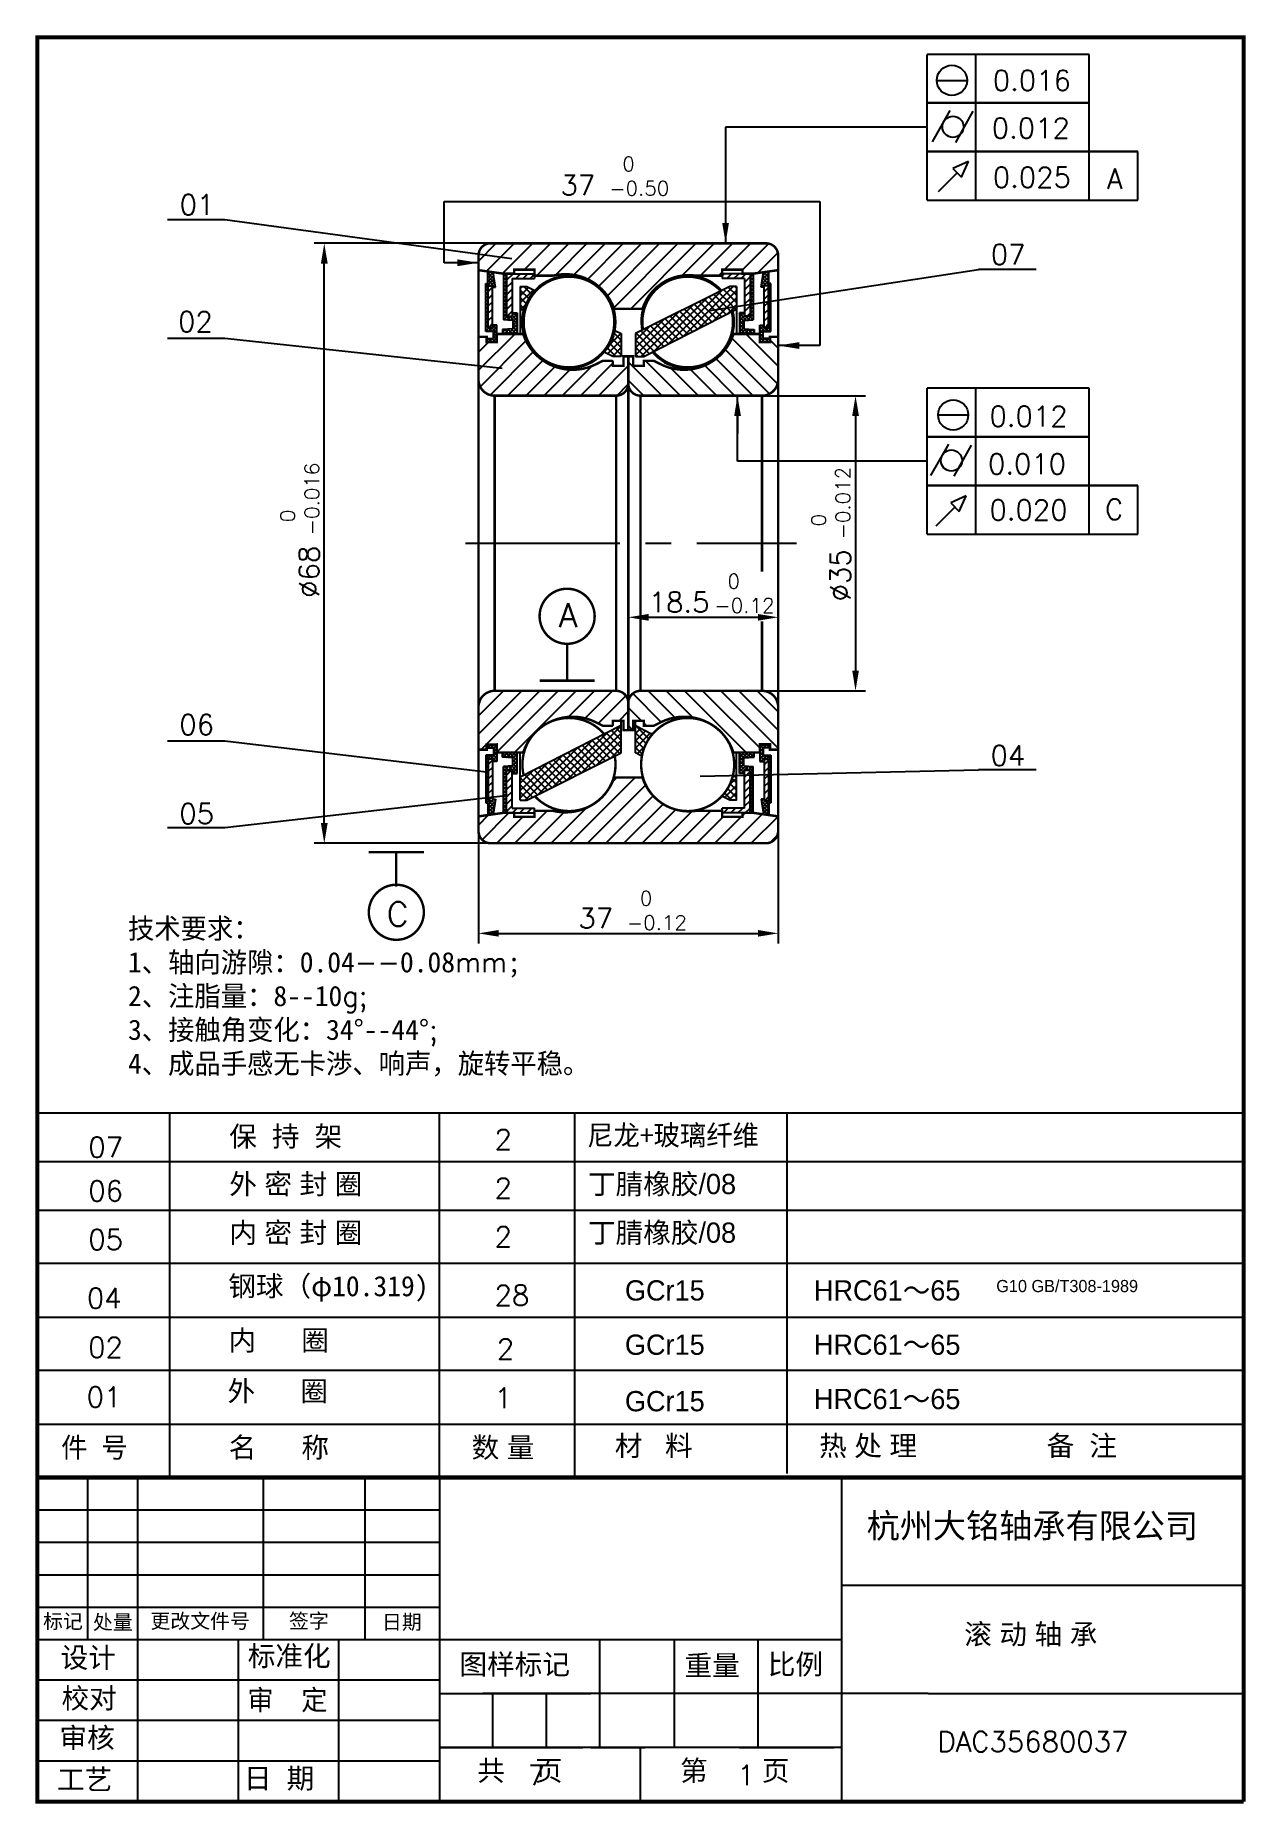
# Model space of a CAD drawing. Extents: x -87 to 63, y 188 to 406.
import ezdxf

# ---------------------------------------------------------------- set-up
doc = ezdxf.new("R2010")
doc.units = 0
doc.linetypes.add('CENTER2', pattern=[28.575, 19.05, -3.175, 3.175, -3.175])
doc.layers.get('0').update_dxf_attribs({"linetype": 'CONTINUOUS'})
doc.layers.get('DEFPOINTS').update_dxf_attribs({"linetype": 'CONTINUOUS'})
doc.styles.get("Standard").update_dxf_attribs({"font": 'txt.shx', "height": 2.5})
doc.dimstyles.get("Standard").update_dxf_attribs({"dimtxt": 0.18, "dimasz": 0.18, "dimexe": 0.18, "dimexo": 0.0625, "dimgap": 0.09, "dimtad": 0, "dimtih": 1, "dimtoh": 1, "dimdec": 4, "dimzin": 0, "dimdsep": 46, "dimtxsty": 'Standard', "dimcen": 0.09, "dimadec": 0, "dimazin": 0, "dimtfac": 1, "dimtdec": 4, "dimtofl": 0, "dimtmove": 0, "dimatfit": 3, "dimfxl": 1, "dimtolj": 1, "dimtzin": 0, "dimarcsym": 0})
pattern_1 = [(45, (196.66215, 16.3031), (-0.2245064, 0.2245064), []), (135, (196.66215, 16.3031), (-0.2245064, -0.2245064), [])]
pattern_2 = [(45, (196.66215, -1.6008), (-0.4490128, 0.4490128), [])]

msp = doc.modelspace()

# ---------------------------------------------------------------- texts
for s, p in [('7', (-25.90459, 190.03263)), ('1', (-0.02851, 190.03209))]:
    msp.add_text(s, height=2.5).set_placement(p)
at = {"attachment_point": 1}
for s, insert, char_height, width in [('0.016', (31.49681, 401.69388), 2.5, 11.7806), ('0.012', (31.36762, 395.81175), 2.5, 11.2284), (' 0\\P-0.50', (-15.85326, 391.03698), 1.8, 9.3156), ('37', (-21.86958, 388.77586), 2.5, 9.3156), ('0.025', (31.50217, 389.7458), 2.5, 12.7009), ('A', (45.58204, 389.57616), 2.5, 4.0889), ('01', (-68.90249, 386.35861), 2.5, 4.0716), ('07', (31.25097, 380.21985), 2.5, 4.0716), ('02', (-69.09174, 371.92439), 2.5, 4.0716), ('0.012', (31.08739, 360.25236), 2.5, 12.3328), ('0.010', (30.90332, 354.37023), 2.5, 10.1239), ('0.020', (31.08739, 348.67192), 2.5, 10.1239), ('C', (45.35488, 348.76594), 2.5, 3.1453), (' 0\\P-0.12', (-2.86442, 339.53592), 1.8, 7.1823), ('A', (-22.08733, 335.95171), 3, 4.0716), ('06', (-68.93117, 322.19064), 2.5, 4.4788), ('04', (31.22229, 318.3789), 2.5, 4.4788), ('05', (-68.93117, 311.19702), 2.5, 4.4788), ('C', (-43.33205, 299.06026), 3, 3.4111), (' 0\\P-0.12', (-13.67715, 300.40575), 1.8, 7.1823), ('{\\fTxt|b0|i0|c134|p2;技术要求：\\P1、轴向游隙：0.04\\Ftxt.shx|c1;--\\fTxt|b0|i0|c134|p2;0.08\\Ftxt.shx|c1;mm\\fTxt|b0|i0|c134|p2;;\\P2、注脂量：8--10\\Ftxt.shx|c1;g;\\P\\fTxt|b0|i0|c134|p2;3、接触角变化：34%%d--44%%d\\Ftxt.shx|c1;;\\P\\fTxt|b0|i0|c134|p2;4、成品手感无卡渉、响声，旋转平稳。}', (-75.27087, 297.0392), 2.5, 142.0059), ('\\fￋￎￌ￥|b0|i0|c134|p2;保  持  架', (-62.77035, 271.37667), 2.5, 24.8829), ('2', (-30.01146, 270.98899), 2.5, 5.1393), ('\\fTxt|b0|i0|c134|p2;尼龙+玻璃纤维', (-18.58349, 271.51648), 2.5, 30), ('07', (-80.17513, 270.04299), 2.5, 4.0716), ('06', (-80.17513, 264.64299), 2.5, 4.0716), ('\\fￋￎￌ￥|b0|i0|c134|p2;外 密 封 圈', (-62.77035, 265.49552), 2.5, 24.8829), ('2', (-30.01146, 264.98389), 2.5, 5.1393), ('\\fￋￎￌ￥|b0|i0|c134|p2;丁腈橡胶/08', (-18.48299, 265.49552), 2.5, 24.8829), ('\\fￋￎￌ￥|b0|i0|c134|p2;内 密 封 圈', (-62.77035, 259.49552), 2.5, 24.8829), ('\\fￋￎￌ￥|b0|i0|c134|p2;丁腈橡胶/08', (-18.48299, 259.49552), 2.5, 24.8829), ('05', (-80.17513, 258.64299), 2.5, 4.0716), ('2', (-30.01146, 258.98389), 2.5, 5.1393), ('{\\fSimSun|b0|i0|c134|p2;钢球（φ10.319)}', (-62.88989, 252.89463), 2.5, 30), ('04', (-80.35061, 251.4034), 2.5, 4.0716), ('28', (-30.01146, 251.76606), 2.5, 6.086), ('\\fￋￎￌ￥|b0|i0|c134|p2;GCr15', (-13.91746, 252.36582), 2.5, 17.8475), ('\\fￋￎￌ￥|b0|i0|c134|p2;HRC61～65', (9.41097, 252.36582), 2.5, 26.1674), ('{\\fￋￎￌ￥|b0|i0|c134|p2;G10 GB/T308-1989}', (31.92655, 252.40461), 1.5, 60.1899), ('02', (-80.19463, 245.32617), 2.5, 4.4788), ('\\fￋￎￌ￥|b0|i0|c134|p2;内      圈', (-62.86668, 246.20951), 2.5, 28.7536), ('2', (-29.74097, 245.14823), 2.5, 5.9508), ('\\fￋￎￌ￥|b0|i0|c134|p2;GCr15', (-13.91746, 245.66552), 2.5, 17.8475), ('\\fￋￎￌ￥|b0|i0|c134|p2;HRC61～65', (9.41097, 245.66552), 2.5, 26.1674), ('\\fￋￎￌ￥|b0|i0|c134|p2;外      圈', (-62.98444, 239.93055), 2.5, 31.7948), ('01', (-80.3724, 239.20312), 2.5, 5.2931), ('1', (-30.01146, 239.07062), 2.5, 3.7869), ('\\fￋￎￌ￥|b0|i0|c134|p2;GCr15', (-13.91746, 238.69721), 2.5, 17.8475), ('\\fￋￎￌ￥|b0|i0|c134|p2;HRC61～65', (9.41097, 238.96522), 2.5, 26.1674), ('\\fￋￎￌ￥|b0|i0|c134|p2;材   料', (-15.16656, 233.19834), 2.5, 21.2902), ('\\fￋￎￌ￥|b0|i0|c134|p2;热 处 理', (10.0613, 233.19834), 2.5, 24.1144), ('\\fￋￎￌ￥|b0|i0|c134|p2;备  注', (38.15225, 233.19834), 2.5, 20.6385), ('\\fTxt|b0|i0|c134|p2;件 号', (-83.52393, 232.98078), 2.5, 16.5108), ('\\fￋￎￌ￥|b0|i0|c134|p2;名      称', (-62.84209, 232.98078), 2.5, 39.7562), ('\\fￋￎￌ￥|b0|i0|c134|p2;数 量', (-32.84731, 232.98078), 2.5, 14.5556), ('\\fￋￎￌ￥|b0|i0|c134|p2;杭州大铭轴承有限公司', (15.92461, 223.56511), 3, 60.1899), ('\\fￋￎￌ￥|b0|i0|c134|p2;标记', (-85.76293, 211.18093), 1.8, 6.5224), ('\\fￋￎￌ￥|b0|i0|c134|p2;处量', (-79.5989, 211.07311), 1.8, 5.519), ('\\fￋￎￌ￥|b0|i0|c134|p2;更改文件号', (-72.50473, 211.20941), 1.8, 17.8112), ('\\fￋￎￌ￥|b0|i0|c134|p2;签字', (-55.39662, 211.22701), 1.8, 10.5362), ('\\fￋￎￌ￥|b0|i0|c134|p2;日期', (-43.92109, 211.08885), 1.8, 8.2784), ('\\fￋￎￌ￥|b0|i0|c134|p2;设计', (-83.59246, 207.05192), 2.5, 10.3335), ('\\fￋￎￌ￥|b0|i0|c134|p2;标准化', (-60.48181, 207.24287), 2.5, 14.5228), ('\\fￋￎￌ￥|b0|i0|c134|p2;图样标记', (-34.34405, 206.2168), 2.5, 21.7842), ('\\fￋￎￌ￥|b0|i0|c134|p2;重量', (-6.56324, 206.07815), 2.5, 10.6128), ('\\fￋￎￌ￥|b0|i0|c134|p2;比例', (3.72266, 206.21839), 2.5, 10.0542), ('\\fￋￎￌ￥|b0|i0|c134|p2;校对', (-83.48094, 202.03008), 2.5, 9.7749), ('\\fTxt|b0|i0|c134|p2;审  定', (-60.54174, 201.82754), 2.5, 12.2108), ('\\fￋￎￌ￥|b0|i0|c134|p2;审核', (-83.7334, 197.15166), 2.5, 10.8921), ('DAC35680037', (24.66597, 196.68421), 2.5, 34.6227), ('\\fￋￎￌ￥|b0|i0|c134|p2;工艺', (-84.0411, 191.99274), 2.5, 10.8921), ('\\fￋￎￌ￥|b0|i0|c134|p2;日  期', (-60.95788, 192.15132), 2.5, 12.455), ('\\fￋￎￌ￥|b0|i0|c134|p2;共    页', (-32.15551, 193.10518), 2.5, 25.1356), ('\\fￋￎￌ￥|b0|i0|c134|p2;第\\Ftxt.shx;   \\fￋￎￌ￥|b0|i0|c134|p2;页', (-7.11077, 193.10518), 2.5, 25.9734)]:
    msp.add_mtext(s, dxfattribs=dict(at, insert=insert, char_height=char_height, width=width))
at = {"char_height": 1.8, "width": 18.4253, "attachment_point": 1, "rotation": 90}
for s, insert in [(' 0\\P-0.016', (-56.46292, 344.32505)), (' 0\\P-0.012', (9.09481, 343.81156))]:
    msp.add_mtext(s, dxfattribs=dict(at, insert=insert))

# ---------------------------------------------------------------- blocks, each defined once
blk = doc.blocks.new('*D28')
at = {"color": 0, "lineweight": -2}
for p, q in [((3, 361.54), (15.8, 361.54)), ((14.55, 359.04), (14.55, 327.62)), ((3, 325.12), (15.8, 325.12))]:
    blk.add_line(p, q, dxfattribs=at)
at = {"color": 0}
for points in [[(14.14, 359.04), (14.97, 359.04), (14.55, 361.54)], [(14.14, 327.62), (14.97, 327.62), (14.55, 325.12)]]:
    blk.add_solid(points, dxfattribs=at)
at = {"layer": 'DEFPOINTS', "color": 0}
for p in [(3, 361.54), (3, 325.12), (14.55, 325.12)]:
    blk.add_point(p, dxfattribs=at)
at = {"color": 0, "insert": (12.68, 339.37), "char_height": 2.5, "attachment_point": 5, "rotation": 90}
blk.add_mtext('\\A1;%%c35', dxfattribs=at)
blk = doc.blocks.new('*D29')
at = {"color": 0, "lineweight": -2}
for p, q in [((-30.5, 380.35), (-52.29, 380.35)), ((-51.04, 308.81), (-51.04, 377.85)), ((-30.5, 306.31), (-52.29, 306.31))]:
    blk.add_line(p, q, dxfattribs=at)
at = {"color": 0}
for points in [[(-51.46, 377.85), (-50.62, 377.85), (-51.04, 380.35)], [(-51.46, 308.81), (-50.62, 308.81), (-51.04, 306.31)]]:
    blk.add_solid(points, dxfattribs=at)
at = {"layer": 'DEFPOINTS', "color": 0}
for p in [(-51.04, 380.35), (-30.5, 380.35), (-30.5, 306.31)]:
    blk.add_point(p, dxfattribs=at)
at = {"color": 0, "insert": (-52.91, 339.81), "char_height": 2.5, "attachment_point": 5, "rotation": 90}
blk.add_mtext('\\A1;%%c68', dxfattribs=at)
blk = doc.blocks.new('*D30')
at = {"color": 0, "lineweight": -2}
for p, q in [((-32, 307.81), (-32, 293.93)), ((5, 307.81), (5, 293.93)), ((-29.5, 295.18), (2.5, 295.18))]:
    blk.add_line(p, q, dxfattribs=at)
at = {"color": 0}
for points in [[(-29.5, 295.6), (-29.5, 294.77), (-32, 295.18)], [(2.5, 295.6), (2.5, 294.77), (5, 295.18)]]:
    blk.add_solid(points, dxfattribs=at)
at = {"layer": 'DEFPOINTS', "color": 0}
for p in [(-32, 307.81), (5, 307.81), (5, 295.18)]:
    blk.add_point(p, dxfattribs=at)
at = {"color": 0, "insert": (-17.52, 297.06), "char_height": 2.5, "attachment_point": 5}
blk.add_mtext('\\A1;37', dxfattribs=at)
blk = doc.blocks.new('*D31')
at = {"color": 0, "lineweight": -2}
for p, q in [((-1.49, 382.85), (-1.49, 381.95)), ((-1.49, 380.35), (-1.49, 380.35))]:
    blk.add_line(p, q, dxfattribs=at)
at = {"color": 0}
blk.add_solid([(-1.91, 382.85), (-1.08, 382.85), (-1.49, 380.35)], dxfattribs=at)
at = {"layer": 'DEFPOINTS', "color": 0}
for p in [(-1.49, 394.67), (-1.49, 380.35), (-1.49, 380.35)]:
    blk.add_point(p, dxfattribs=at)
blk = doc.blocks.new('*D32')
at = {"color": 0, "lineweight": -2}
blk.add_line((-0.02, 359.04), (-0.02, 356.87), dxfattribs=at)
at = {"color": 0}
blk.add_solid([(-0.43, 359.04), (0.4, 359.04), (-0.02, 361.54)], dxfattribs=at)
at = {"layer": 'DEFPOINTS', "color": 0}
for p in [(-0.02, 361.54), (-0.02, 361.54), (-0.02, 353.45)]:
    blk.add_point(p, dxfattribs=at)
blk = doc.blocks.new('*D33')
at = {"color": 0, "lineweight": -2}
for p, q in [((-13.5, 343.33), (-13.5, 332.94)), ((5, 343.33), (5, 332.94)), ((-11, 334.19), (2.5, 334.19))]:
    blk.add_line(p, q, dxfattribs=at)
at = {"color": 0}
for points in [[(-11, 334.6), (-11, 333.77), (-13.5, 334.19)], [(2.5, 334.6), (2.5, 333.77), (5, 334.19)]]:
    blk.add_solid(points, dxfattribs=at)
at = {"layer": 'DEFPOINTS', "color": 0}
for p in [(-13.5, 343.33), (5, 343.33), (5, 334.19)]:
    blk.add_point(p, dxfattribs=at)
at = {"color": 0, "insert": (-7.23, 336.06), "char_height": 2.5, "attachment_point": 5}
blk.add_mtext('\\A1;18.5', dxfattribs=at)
blk = doc.blocks.new('A$C52AD470E')
at = {"insert": (0.39, 3.62), "char_height": 2.5, "width": 38.9506, "attachment_point": 1}
blk.add_mtext('\\fￋￎￌ￥|b0|i0|c134|p2;滚 动 轴 承', dxfattribs=at)

# ---------------------------------------------------------------- dimensions: what is measured, and where the dimension line sits
for base, p1, p2, text, override, picture, middle in [((-1.49247, 380.34877), (-1.49171, 394.66987), (-1.49171, 380.34877), ' ', {"dimtxt": 2.5, "dimasz": 2.5, "dimexe": 0, "dimexo": 0, "dimgap": 0.625, "dimtad": 1, "dimtih": 0, "dimtoh": 0, "dimzin": 8, "dimlunit": 6, "dimcen": 2.5, "dimse1": 1, "dimsd1": 1, "dimtofl": 1}, '*D31', (-1.49247, 381.32104)), ((-51.03943, 380.34877), (-30.50167, 306.30609), (-30.50167, 380.34877), '%%c68', {"dimtxt": 2.5, "dimasz": 2.5, "dimexe": 1.25, "dimexo": 0, "dimgap": 0.625, "dimtad": 1, "dimtih": 0, "dimtoh": 0, "dimzin": 8, "dimlunit": 6, "dimcen": 2.5, "dimtofl": 1}, '*D29', (-51.03943, 339.81192)), ((14.55453, 325.11597), (2.99833, 361.53889), (2.99833, 325.11597), '%%c35', {"dimtxt": 2.5, "dimasz": 2.5, "dimexe": 1.25, "dimexo": 0, "dimgap": 0.625, "dimtad": 1, "dimtih": 0, "dimtoh": 0, "dimzin": 8, "dimlunit": 6, "dimcen": 2.5, "dimtofl": 1}, '*D28', (14.55453, 339.37039))]:
    dim = msp.add_linear_dim(base=base, p1=p1, p2=p2, angle=90, text=text, dimstyle='Standard', override=override)
    dim.commit()
    dim.dimension.update_dxf_attribs({"geometry": picture, "text_midpoint": middle, "dimtype": 160})
dim = msp.add_linear_dim(base=(-0.01551, 361.53889), p1=(-0.01551, 353.45425), p2=(-0.01551, 361.53889), angle=90, text=' ', dimstyle='Standard', override={"dimtxt": 2.5, "dimasz": 2.5, "dimexe": 0, "dimexo": 0, "dimgap": 0.625, "dimtad": 1, "dimtih": 0, "dimtoh": 0, "dimzin": 8, "dimlunit": 6, "dimcen": 2.5, "dimse1": 1, "dimsd1": 1, "dimtofl": 1})
dim.commit()
dim.dimension.update_dxf_attribs({"geometry": '*D32', "text_midpoint": (-0.01551, 357.49657)})
for base, p1, p2, picture, middle in [((4.99833, 334.18713), (-13.50167, 343.32743), (4.99833, 343.32743), '*D33', (-7.22608, 334.18713)), ((4.99833, 295.1829), (-32.00167, 307.80609), (4.99833, 307.80609), '*D30', (-17.51931, 295.1829))]:
    dim = msp.add_linear_dim(base=base, p1=p1, p2=p2, dimstyle='Standard', override={"dimtxt": 2.5, "dimasz": 2.5, "dimexe": 1.25, "dimexo": 0, "dimgap": 0.625, "dimtad": 1, "dimtih": 0, "dimtoh": 0, "dimzin": 8, "dimlunit": 6, "dimcen": 2.5, "dimtofl": 1})
    dim.commit()
    dim.dimension.update_dxf_attribs({"geometry": picture, "text_midpoint": middle, "dimtype": 160})

# ---------------------------------------------------------------- hatches: boundary and pattern name
h = msp.add_hatch()
h.set_pattern_fill('ANSI31', color=256, scale=0.5, style=0)
h.set_pattern_definition([(45, (196.6621, -1.6008), (-1.122532, 1.122532), [])])
h.paths.add_polyline_path([(-30.50167, 380.34877, 0.414213562), (-32.00167, 378.84877), (-32.00167, 377.03643), (-28.90242, 376.59877), (-27.58564, 376.59877), (-27.58564, 377.09877), (-25.08564, 377.09877), (-25.08564, 376.34877), (-22.82763, 376.34877, -0.195681343), (-18.05789, 375.67229, -0.118697946), (-16.06911, 373.85783, -0.071209444), (-15.23795, 372.24877), (-11.76539, 372.24877, -0.131984239), (-10.05577, 374.87557, -0.104710286), (-8.00385, 376.08576, -0.122708108), (-5.09506, 376.34877), (-1.9177, 376.34877), (-1.9177, 377.09877), (0.5823, 377.09877), (0.5823, 376.59877), (1.89907, 376.59877), (4.99833, 377.03643), (4.99833, 378.84877, 0.414213562), (3.49833, 380.34877)])
h.paths.add_polyline_path([(-18.05789, 310.98257, -0.195681343), (-22.82763, 310.30609), (-25.08564, 310.30609), (-25.08564, 309.55609), (-27.58564, 309.55609), (-27.58564, 310.05609), (-28.90242, 310.05609), (-32.00167, 309.61843), (-32.00167, 307.80609, 0.414213562), (-30.50167, 306.30609), (3.49833, 306.30609, 0.414213562), (4.99833, 307.80609), (4.99833, 309.61843), (1.89907, 310.05609), (0.5823, 310.05609), (0.5823, 309.55609), (-1.9177, 309.55609), (-1.9177, 310.30609), (-5.09506, 310.30609, -0.122708108), (-8.00385, 310.5691, -0.104710286), (-10.05577, 311.77929, -0.131984239), (-11.76539, 314.40609), (-15.23795, 314.40609, -0.071209444), (-16.06911, 312.79702, -0.118697946)])
h.paths.add_polyline_path([(-17.44511, 321.20609), (-16.64707, 320.80841), (-15.41778, 320.80841), (-15.41778, 321.41708), (-14.10349, 321.41708), (-14.10349, 320.25569), (-13.50167, 320.25569), (-13.50167, 323.61597, 0.414213562), (-15.00167, 325.11597), (-22.50167, 325.11597), (-30.00167, 325.11597, 0.414213562), (-32.00167, 323.11597), (-32.00167, 317.85609), (-30.98996, 317.85609), (-30.98996, 318.48611), (-30.98996, 318.50609), (-29.72532, 318.50609), (-29.72532, 317.50609), (-26.48681, 317.50609, -0.089978109), (-25.39225, 319.52092, -0.106018827), (-23.55549, 321.08322, -0.25314671)])
h.paths.add_polyline_path([(-15.00167, 361.53889, 0.414213562), (-13.50167, 363.03889), (-13.50167, 366.39916), (-14.10349, 366.39916), (-14.10349, 365.23778), (-15.41778, 365.23778), (-15.41778, 365.84645), (-16.64707, 365.84645), (-17.44511, 365.44877, -0.25314671), (-23.55549, 365.57163, -0.106018827), (-25.39225, 367.13394, -0.089978109), (-26.48681, 369.14877), (-29.72532, 369.14877), (-29.72532, 368.14877), (-30.98996, 368.14877), (-30.98996, 368.79877), (-32.00167, 368.79877), (-32.00167, 363.53889, 0.414213562), (-30.00167, 361.53889), (-22.50167, 361.53889)])
h = msp.add_hatch()
h.set_pattern_fill('ANSI37', color=256, scale=0.1, style=0)
h.set_pattern_definition(pattern_1)
h.paths.add_polyline_path([(-27.74793, 370.80715), (-27.74793, 369.80284), (-29.02052, 369.71757), (-29.02052, 369.14877), (-27.20952, 369.14877), (-27.20952, 371.75767), (-27.84582, 371.75767), (-27.84582, 371.3667), (-28.53106, 371.3667), (-28.53106, 376.59877), (-28.92262, 376.59877), (-28.92262, 370.88586)])
h.paths.add_polyline_path([(-30.2897, 375.0978), (-30.2897, 374.9292), (-29.90539, 374.9292), (-30.18137, 376.77938), (-30.84928, 376.87369), (-30.84928, 375.37716), (-31.08243, 375.37716), (-31.08243, 369.46407), (-30.14981, 369.46407), (-30.14981, 368.57943), (-30.98996, 368.57943), (-30.98996, 368.14877), (-29.72532, 368.14877), (-29.72532, 369.14877), (-29.72532, 370.25558), (-30.2897, 370.25558), (-30.2897, 369.97623), (-30.80264, 369.97623), (-30.80264, 375.0978)])
h.paths.add_polyline_path([(0.74458, 370.80715), (1.91928, 370.88586), (1.91928, 376.59877), (1.52772, 376.59877), (1.52772, 371.3667), (0.84248, 371.3667), (0.84248, 371.75767), (0.20618, 371.75767), (0.20618, 369.14877), (2.01717, 369.14877), (2.01717, 369.71757), (0.74458, 369.80284)])
h.paths.add_polyline_path([(3.14646, 369.46407), (4.07909, 369.46407), (4.07909, 375.37716), (3.84593, 375.37716), (3.84593, 376.87369), (3.17803, 376.77938), (2.90204, 374.9292), (3.28636, 374.9292), (3.28636, 375.0978), (3.7993, 375.0978), (3.7993, 369.97623), (3.28636, 369.97623), (3.28636, 370.25558), (2.72198, 370.25558), (2.72198, 369.14877), (2.72198, 368.14877), (3.98662, 368.14877), (3.98662, 368.57943), (3.14646, 368.57943)])
h = msp.add_hatch()
h.set_pattern_fill('ANSI31', color=256, scale=0.2, style=0)
h.set_pattern_definition(pattern_2)
h.paths.add_polyline_path([(-27.84582, 376.01232), (-25.08564, 376.01232), (-25.08564, 376.59877), (-27.58564, 376.59877), (-28.53106, 376.59877), (-28.53106, 371.3667), (-27.84582, 371.3667)])
h.paths.add_polyline_path([(-30.80264, 369.97623), (-30.2897, 369.97623), (-30.2897, 375.0978), (-30.80264, 375.0978)])
h.paths.add_polyline_path([(1.52772, 376.59877), (0.5823, 376.59877), (-1.9177, 376.59877), (-1.9177, 376.01232), (0.84248, 376.01232), (0.84248, 371.3667), (1.52772, 371.3667)])
h.paths.add_polyline_path([(3.28636, 369.97623), (3.7993, 369.97623), (3.7993, 375.0978), (3.28636, 375.0978)])
h = msp.add_hatch()
h.set_pattern_fill('ANSI37', color=256, scale=0.2, style=0)
h.set_pattern_definition([(45, (196.66215, -1.6008), (-0.4490128, 0.4490128), []), (135, (196.66215, -1.6008), (-0.4490128, -0.4490128), [])])
h.paths.add_polyline_path([(-0.58573, 371.99732, 0.127265492), (-1.94722, 374.5357), (-12.61833, 369.20832), (-12.61833, 366.35741), (-11.58556, 366.35741)])
h.paths.add_polyline_path([(-0.16444, 375.03145), (-0.9542, 375.03145), (-1.94722, 374.5357, -0.106288407), (-0.71747, 372.45455), (-0.16444, 372.53909)])
h.paths.add_polyline_path([(-25.05613, 374.5357), (-26.04915, 375.03145), (-26.83891, 375.03145), (-26.83891, 372.21333), (-26.41761, 371.99732, -0.127265492)])
h.paths.add_polyline_path([(-14.38502, 369.20832), (-15.17475, 369.60258, -0.132727524), (-16.46472, 366.89421), (-15.41778, 366.35741), (-14.38502, 366.35741)])
h = msp.add_hatch()
h.set_pattern_fill('ANSI31', color=256, scale=0.5, angle=90, style=0)
h.set_pattern_definition([(135, (196.6621, -1.6008), (-1.122532, -1.122532), [])])
h.paths.add_polyline_path([(4.99833, 368.79877), (3.98662, 368.79877), (3.98662, 368.14877), (2.72198, 368.14877), (2.72198, 369.14877), (-0.51653, 369.14877, -0.089978109), (-1.61109, 367.13394, -0.106018827), (-3.44786, 365.57163, -0.25314671), (-9.55823, 365.44877), (-10.35627, 365.84645), (-11.58556, 365.84645), (-11.58556, 365.23778), (-12.89985, 365.23778), (-12.89985, 366.39916), (-13.50167, 366.39916), (-13.50167, 363.03889, 0.414213562), (-12.00167, 361.53889), (2.99833, 361.53889, 0.414213562), (4.99833, 363.53889)])
h.paths.add_polyline_path([(2.99833, 325.11597), (-12.00167, 325.11597, 0.414213562), (-13.50167, 323.61597), (-13.50167, 320.25569), (-12.89985, 320.25569), (-12.89985, 321.41708), (-11.58556, 321.41708), (-11.58556, 320.80841), (-10.35627, 320.80841), (-9.55823, 321.20609, -0.25314671), (-3.44786, 321.08322, -0.106018827), (-1.61109, 319.52092, -0.089978109), (-0.51653, 317.50609), (2.72198, 317.50609), (2.72198, 318.50609), (3.98662, 318.50609), (3.98662, 317.85609), (4.99833, 317.85609), (4.99833, 323.11597, 0.414213562)])
h = msp.add_hatch()
h.set_pattern_fill('ANSI37', color=256, scale=0.1, style=0)
h.set_pattern_definition(pattern_1)
h.paths.add_polyline_path([(-27.74793, 315.84771), (-28.92262, 315.769), (-28.92262, 310.05609), (-28.53106, 310.05609), (-28.53106, 315.28815), (-27.84582, 315.28815), (-27.84582, 314.89719), (-27.20952, 314.89719), (-27.20952, 317.50609), (-29.02052, 317.50609), (-29.02052, 316.93729), (-27.74793, 316.85202)])
h.paths.add_polyline_path([(-30.2897, 316.67863), (-30.2897, 316.39927), (-29.72532, 316.39927), (-29.72532, 317.50609), (-29.72532, 318.50609), (-30.98996, 318.50609), (-30.98996, 318.07543), (-30.14981, 318.07543), (-30.14981, 317.19079), (-31.08243, 317.19079), (-31.08243, 311.27769), (-30.84928, 311.27769), (-30.84928, 309.78116), (-30.18137, 309.87548), (-29.90539, 311.72566), (-30.2897, 311.72566), (-30.2897, 311.55705), (-30.80264, 311.55705), (-30.80264, 316.67863)])
h.paths.add_polyline_path([(0.20618, 314.89719), (0.84248, 314.89719), (0.84248, 315.28815), (1.52772, 315.28815), (1.52772, 310.05609), (1.91928, 310.05609), (1.91928, 315.769), (0.74458, 315.84771), (0.74458, 316.85202), (2.01717, 316.93729), (2.01717, 317.50609), (0.20618, 317.50609)])
h.paths.add_polyline_path([(3.84593, 311.27769), (4.07909, 311.27769), (4.07909, 317.19079), (3.14646, 317.19079), (3.14646, 318.07543), (3.98662, 318.07543), (3.98662, 318.50609), (2.72198, 318.50609), (2.72198, 317.50609), (2.72198, 316.39927), (3.28636, 316.39927), (3.28636, 316.67863), (3.7993, 316.67863), (3.7993, 311.55705), (3.28636, 311.55705), (3.28636, 311.72566), (2.90204, 311.72566), (3.17803, 309.87548), (3.84593, 309.78116)])
h = msp.add_hatch()
h.set_pattern_fill('ANSI31', color=256, scale=0.2, style=0)
h.set_pattern_definition(pattern_2)
h.paths.add_polyline_path([(-28.53106, 310.05609), (-27.58564, 310.05609), (-25.08564, 310.05609), (-25.08564, 310.64253), (-27.84582, 310.64253), (-27.84582, 315.28815), (-28.53106, 315.28815)])
h.paths.add_polyline_path([(-30.80264, 311.55705), (-30.2897, 311.55705), (-30.2897, 316.67863), (-30.80264, 316.67863)])
h = msp.add_hatch()
h.set_pattern_fill('ANSI31', color=256, scale=0.2, style=0)
h.set_pattern_definition(pattern_2)
h.paths.add_polyline_path([(0.84248, 310.64253), (-1.9177, 310.64253), (-1.9177, 310.05609), (0.5823, 310.05609), (1.52772, 310.05609), (1.52772, 315.28815), (0.84248, 315.28815)])
h.paths.add_polyline_path([(3.28636, 311.55705), (3.7993, 311.55705), (3.7993, 316.67863), (3.28636, 316.67863)])

# ---------------------------------------------------------------- linework, layer by layer
for p, q in [((-86.46261, 188.02283), (-86.46261, 405.76182)), ((-86.46261, 405.76182), (62.46661, 405.76182)), ((-86.46261, 405.76182), (-86.46261, 395.76182)), ((62.46661, 188.02283), (62.46661, 405.76182)), ((43.39926, 403.66987), (23.39926, 403.66987)), ((23.39926, 397.66987), (23.39926, 403.66987)), ((29.39926, 397.66987), (29.39926, 403.66987)), ((43.39926, 385.66987), (43.39926, 403.66987)), ((24.58588, 400.45366), (28.31836, 400.45366)), ((23.39926, 391.66987), (23.39926, 397.66987)), ((43.39926, 397.66987), (23.39926, 397.66987)), ((23.39926, 397.66987), (43.39926, 397.66987)), ((23.39926, 397.66987), (43.39926, 397.66987)), ((29.39926, 391.66987), (29.39926, 397.66987)), ((24.03989, 392.85902), (26.24306, 396.75154)), ((26.92096, 392.80261), (29.06763, 396.63871)), ((23.39926, 394.66987), (-1.49171, 394.66987)), ((-1.49171, 394.66987), (-1.49171, 380.34877)), ((49.39926, 391.66987), (23.39926, 391.66987)), ((23.39926, 391.66987), (49.39926, 391.66987)), ((23.39926, 391.66987), (49.39926, 391.66987)), ((23.39926, 385.66987), (23.39926, 391.66987)), ((29.39926, 385.66987), (29.39926, 391.66987)), ((49.39926, 385.66987), (49.39926, 391.66987)), ((24.77532, 386.74117), (27.07969, 389.05016)), ((28.48807, 390.45865), (26.56274, 389.60021)), ((26.56274, 389.60021), (27.09853, 389.04164)), ((27.07969, 389.05016), (27.62726, 388.52687)), ((27.62726, 388.52687), (28.48807, 390.45865)), ((-36.23113, 385.50342), (10.15279, 385.50342)), ((-36.23113, 377.94609), (-36.23113, 385.50342)), ((10.15279, 385.50342), (10.15279, 367.73004)), ((23.39926, 385.66987), (49.39926, 385.66987)), ((23.39926, 385.66987), (49.39926, 385.66987)), ((-63.31853, 383.24909), (-70.41504, 383.24909)), ((-27.86617, 378.44994), (-63.31853, 383.24909)), ((3.49833, 380.34877), (-30.50167, 380.34877)), ((-32.00167, 377.94609), (-36.23113, 377.94609)), ((-32.00167, 378.84877), (-32.00167, 343.32743)), ((4.99833, 343.32743), (4.99833, 378.84877)), ((-32.00167, 377.03643), (-28.90242, 376.59877)), ((-31.08243, 375.37716), (-30.84928, 375.37716)), ((-31.08243, 369.46407), (-31.08243, 375.37716)), ((-30.84928, 375.37716), (-30.84928, 376.87369)), ((-29.90539, 374.9292), (-30.18137, 376.77938)), ((-28.92262, 376.59877), (-28.92262, 370.88586)), ((-27.58564, 376.59877), (-28.90242, 376.59877)), ((-28.53106, 376.59877), (-28.53106, 371.3667)), ((-27.84582, 376.01232), (-27.84582, 371.3667)), ((-27.84582, 376.01232), (-25.08564, 376.01232)), ((-27.58564, 377.09877), (-27.58564, 376.59877)), ((-25.08564, 377.09877), (-27.58564, 377.09877)), ((-27.58564, 376.59877), (-25.08564, 376.59877)), ((-25.08564, 377.09877), (-25.08564, 376.01232)), ((-22.82763, 376.34877), (-25.08564, 376.34877)), ((-5.09506, 376.34877), (-1.9177, 376.34877)), ((-3.45338, 372.03631), (29.73842, 377.11032)), ((-1.9177, 377.09877), (-1.9177, 376.01232)), ((-1.9177, 377.09877), (0.5823, 377.09877)), ((0.5823, 376.59877), (-1.9177, 376.59877)), ((0.84248, 376.01232), (-1.9177, 376.01232)), ((0.5823, 377.09877), (0.5823, 376.59877)), ((0.5823, 376.59877), (1.89907, 376.59877)), ((0.84248, 376.01232), (0.84248, 371.3667)), ((1.52772, 376.59877), (1.52772, 371.3667)), ((4.99833, 377.03643), (1.89907, 376.59877)), ((1.91928, 376.59877), (1.91928, 370.88586)), ((2.90204, 374.9292), (3.17803, 376.77938)), ((3.84593, 375.37716), (3.84593, 376.87369)), ((4.07909, 375.37716), (3.84593, 375.37716)), ((4.07909, 369.46407), (4.07909, 375.37716)), ((36.83493, 377.11032), (29.73842, 377.11032)), ((-30.80264, 375.0978), (-30.2897, 375.0978)), ((-30.80264, 369.97623), (-30.80264, 375.0978)), ((-30.2897, 369.97623), (-30.2897, 375.0978)), ((-30.2897, 374.9292), (-29.90539, 374.9292)), ((-26.83891, 375.03145), (-26.83891, 369.14877)), ((-26.83891, 375.03145), (-26.04915, 375.03145)), ((-26.04915, 375.03145), (-25.05613, 374.5357)), ((-0.9542, 375.03145), (-12.61833, 369.20832)), ((-0.16444, 375.03145), (-0.9542, 375.03145)), ((-0.16444, 375.03145), (-0.16444, 369.14877)), ((3.28636, 374.9292), (2.90204, 374.9292)), ((3.28636, 369.97623), (3.28636, 375.0978)), ((3.7993, 375.0978), (3.28636, 375.0978)), ((3.7993, 369.97623), (3.7993, 375.0978)), ((-28.53106, 371.3667), (-27.84582, 371.3667)), ((-27.84582, 371.75767), (-27.20952, 371.75767)), ((-27.20952, 371.75767), (-27.20952, 369.14877)), ((-26.41761, 371.99732), (-26.83891, 372.21333)), ((-15.23795, 372.24877), (-11.76539, 372.24877)), ((-11.58556, 366.35741), (-0.16444, 372.21333)), ((-0.64849, 372.23289), (-0.37438, 372.507)), ((-0.51333, 372.48575), (-0.21825, 372.16809)), ((0.20618, 371.75767), (0.20618, 369.14877)), ((0.84248, 371.75767), (0.20618, 371.75767)), ((1.52772, 371.3667), (0.84248, 371.3667)), ((-30.14981, 369.46407), (-31.08243, 369.46407)), ((-30.2897, 369.97623), (-30.80264, 369.97623)), ((-29.72532, 370.25558), (-30.2897, 370.25558)), ((-30.14981, 368.57943), (-30.14981, 369.46407)), ((-29.72532, 369.14877), (-29.72532, 370.25558)), ((-29.72532, 368.14877), (-29.72532, 369.14877)), ((-29.72532, 369.14877), (-26.48681, 369.14877)), ((-27.74793, 369.80284), (-29.02052, 369.71757)), ((-29.02052, 369.71757), (-29.02052, 369.14877)), ((-27.74793, 370.80715), (-28.92262, 370.88586)), ((-27.74793, 370.80715), (-27.74793, 369.80284)), ((-15.17475, 369.60258), (-14.38502, 369.20832)), ((-14.38502, 369.20832), (-14.38502, 366.35741)), ((-12.61833, 369.20832), (-12.61833, 366.35741)), ((0.74458, 370.80715), (1.91928, 370.88586)), ((0.74458, 370.80715), (0.74458, 369.80284)), ((0.74458, 369.80284), (2.01717, 369.71757)), ((2.01717, 369.71757), (2.01717, 369.14877)), ((2.72198, 369.14877), (2.72198, 370.25558)), ((2.72198, 370.25558), (3.28636, 370.25558)), ((2.72198, 368.14877), (2.72198, 369.14877)), ((3.14646, 368.57943), (3.14646, 369.46407)), ((3.14646, 369.46407), (4.07909, 369.46407)), ((3.28636, 369.97623), (3.7993, 369.97623)), ((-63.31853, 368.59082), (-70.41504, 368.59082)), ((-29.08363, 364.90479), (-63.31853, 368.59082)), ((-32.00167, 343.32743), (-32.00167, 368.79877)), ((-32.00167, 368.79877), (-30.98996, 368.79877)), ((-30.98996, 368.14877), (-30.98996, 368.79877)), ((-30.98996, 368.57943), (-30.14981, 368.57943)), ((-30.98996, 368.14877), (-29.72532, 368.14877)), ((-15.41778, 366.35741), (-16.46472, 366.89421)), ((3.98662, 368.14877), (2.72198, 368.14877)), ((3.98662, 368.57943), (3.14646, 368.57943)), ((3.98662, 368.14877), (3.98662, 368.79877)), ((4.99833, 368.79877), (3.98662, 368.79877)), ((10.15279, 367.73004), (4.99833, 367.73004)), ((-17.44511, 365.44877), (-16.64707, 365.84645)), ((-16.64707, 365.84645), (-15.41778, 365.84645)), ((-14.38502, 366.35741), (-15.41778, 366.35741)), ((-14.10349, 365.23778), (-15.41778, 365.23778)), ((-14.10349, 366.39916), (-12.89985, 366.39916)), ((-12.89985, 366.39916), (-14.10349, 366.39916)), ((-14.10349, 366.39916), (-14.10349, 365.23778)), ((-13.50167, 366.39916), (-13.50167, 357.0425)), ((-12.89985, 365.23778), (-11.58556, 365.23778)), ((-12.61833, 366.35741), (-11.58556, 366.35741)), ((-10.35627, 365.84645), (-11.58556, 365.84645)), ((-9.55823, 365.44877), (-10.35627, 365.84645)), ((23.39926, 356.45425), (23.39926, 362.45425)), ((43.39926, 362.45425), (23.39926, 362.45425)), ((29.39926, 356.45425), (29.39926, 362.45425)), ((43.39926, 344.45425), (43.39926, 362.45425)), ((-30.00167, 361.53889), (-15.00167, 361.53889)), ((2.99833, 361.53889), (-12.00167, 361.53889)), ((-0.01551, 353.45425), (-0.01551, 361.53889)), ((24.74023, 359.16452), (28.47272, 359.16452)), ((23.39926, 356.45425), (43.39926, 356.45425)), ((23.39926, 356.45425), (43.39926, 356.45425)), ((43.39926, 356.45425), (23.39926, 356.45425)), ((23.39926, 350.45425), (23.39926, 356.45425)), ((29.39926, 350.45425), (29.39926, 356.45425)), ((23.85029, 351.6723), (26.05346, 355.56481)), ((26.73135, 351.61588), (28.87803, 355.45199)), ((23.39926, 353.45425), (-0.01551, 353.45425)), ((23.39926, 350.45425), (49.39926, 350.45425)), ((23.39926, 350.45425), (49.39926, 350.45425)), ((49.39926, 350.45425), (23.39926, 350.45425)), ((23.39926, 344.45425), (23.39926, 350.45425)), ((28.225, 349.1882), (26.29967, 348.32977)), ((27.36419, 347.25642), (28.225, 349.1882)), ((29.39926, 344.45425), (29.39926, 350.45425)), ((49.39926, 344.45425), (49.39926, 350.45425)), ((24.51225, 345.47072), (26.81662, 347.77972)), ((26.29967, 348.32977), (26.83546, 347.77119)), ((26.81662, 347.77972), (27.36419, 347.25642)), ((-32.00167, 307.80609), (-32.00167, 343.32743)), ((-32.00167, 343.32743), (-32.00167, 317.85609)), ((4.99833, 343.32743), (4.99833, 307.80609)), ((23.39926, 344.45425), (49.39926, 344.45425)), ((23.39926, 344.45425), (49.39926, 344.45425)), ((-13.50167, 320.25569), (-13.50167, 329.61235)), ((-30.00167, 325.11597), (-15.00167, 325.11597)), ((2.99833, 325.11597), (-12.00167, 325.11597)), ((-14.38502, 320.82697), (-26.83891, 314.44153)), ((-17.44511, 321.20609), (-16.64707, 320.80841)), ((-14.10349, 321.41708), (-15.41778, 321.41708)), ((-15.41778, 320.80841), (-15.41778, 321.41708)), ((-14.38502, 320.29745), (-14.38502, 321.41708)), ((-14.10349, 320.25569), (-14.10349, 321.41708)), ((-12.89985, 320.25569), (-12.89985, 321.41708)), ((-12.89985, 321.41708), (-11.58556, 321.41708)), ((-12.61833, 320.29745), (-12.61833, 321.41708)), ((-12.61833, 320.82697), (-10.53862, 319.76065)), ((-10.97236, 319.18496), (-12.61021, 320.82281)), ((-11.58556, 320.80841), (-11.58556, 321.41708)), ((-9.55823, 321.20609), (-10.35627, 320.80841)), ((-63.31853, 318.90895), (-70.41504, 318.90895)), ((-30.66903, 315.04951), (-63.31853, 318.90895)), ((-24.62691, 312.33344), (-17.97306, 318.98728)), ((-22.8336, 313.22872), (-16.1301, 319.93222)), ((-21.0403, 314.124), (-14.38502, 320.77928)), ((-19.247, 315.01927), (-14.38502, 319.88125)), ((-16.34012, 316.47049), (-18.55734, 318.68771)), ((-15.74113, 316.76952), (-17.96369, 318.99209)), ((-17.45369, 315.91455), (-14.38502, 318.98323)), ((-15.14214, 317.06856), (-17.37005, 319.29647)), ((-14.54315, 317.3676), (-16.7764, 319.60085)), ((-16.64707, 320.80841), (-15.41778, 320.80841)), ((-14.38502, 318.10749), (-16.18275, 319.90523)), ((-14.38502, 319.00552), (-15.5891, 320.2096)), ((-14.38502, 319.90354), (-14.99546, 320.51398)), ((-14.38502, 317.44654), (-14.38502, 320.29745)), ((-12.89985, 320.25569), (-14.10349, 320.25569)), ((-14.10349, 320.25569), (-12.89985, 320.25569)), ((-12.61833, 319.85189), (-11.97374, 320.49648)), ((-12.61833, 317.44654), (-12.61833, 320.29745)), ((-12.61833, 318.95387), (-11.3801, 320.1921)), ((-11.30213, 318.6167), (-12.61833, 319.9329)), ((-12.61833, 318.05584), (-10.78645, 319.88772)), ((-11.5738, 317.99035), (-12.61833, 319.03488)), ((-10.35627, 320.80841), (-11.58556, 320.80841)), ((-10.58964, 319.70027), (-10.76725, 319.87787)), ((-32.00167, 317.85609), (-30.98996, 317.85609)), ((-31.08243, 317.19079), (-31.08243, 311.27769)), ((-30.14981, 317.19079), (-31.08243, 317.19079)), ((-30.98996, 318.50609), (-29.72532, 318.50609)), ((-30.98996, 318.50609), (-30.98996, 317.85609)), ((-30.98996, 318.07543), (-30.14981, 318.07543)), ((-30.80264, 316.67863), (-30.80264, 311.55705)), ((-30.2897, 316.67863), (-30.80264, 316.67863)), ((-30.2897, 316.67863), (-30.2897, 311.55705)), ((-30.14981, 318.07543), (-30.14981, 317.19079)), ((-29.72532, 318.50609), (-29.72532, 317.50609)), ((-29.72532, 317.50609), (-26.48681, 317.50609)), ((-29.72532, 317.50609), (-29.72532, 316.39927)), ((-29.02052, 316.93729), (-29.02052, 317.50609)), ((-27.74793, 316.85202), (-29.02052, 316.93729)), ((-27.74793, 315.84771), (-27.74793, 316.85202)), ((-27.20952, 314.89719), (-27.20952, 317.50609)), ((-26.83891, 311.62341), (-26.83891, 317.50609)), ((-26.04915, 311.62341), (-14.38502, 317.44654)), ((-25.7367, 313.0197), (-21.65899, 317.09741)), ((-25.36957, 312.4888), (-19.81602, 318.04235)), ((-20.53304, 314.37724), (-22.71287, 316.55706)), ((-19.93405, 314.67627), (-22.11922, 316.86144)), ((-19.33507, 314.97531), (-21.52557, 317.16582)), ((-18.73608, 315.27434), (-20.93193, 317.4702)), ((-18.13709, 315.57338), (-20.33828, 317.77457)), ((-17.5381, 315.87242), (-19.74463, 318.07895)), ((-16.93911, 316.17145), (-19.15099, 318.38333)), ((-15.66039, 316.80983), (-14.38502, 318.0852)), ((-11.77841, 317.29694), (-12.61833, 318.13685)), ((-11.82859, 317.05228), (-12.61833, 317.44654)), ((-12.42575, 317.3504), (-11.43066, 318.34549)), ((2.72198, 317.50609), (-0.51653, 317.50609)), ((-0.16444, 311.62341), (-0.16444, 317.50609)), ((0.20618, 314.89719), (0.20618, 317.50609)), ((0.74458, 316.85202), (2.01717, 316.93729)), ((0.74458, 315.84771), (0.74458, 316.85202)), ((2.01717, 316.93729), (2.01717, 317.50609)), ((2.72198, 318.50609), (2.72198, 317.50609)), ((3.98662, 318.50609), (2.72198, 318.50609)), ((2.72198, 317.50609), (2.72198, 316.39927)), ((3.98662, 318.07543), (3.14646, 318.07543)), ((3.14646, 318.07543), (3.14646, 317.19079)), ((3.14646, 317.19079), (4.07909, 317.19079)), ((3.28636, 316.67863), (3.28636, 311.55705)), ((3.28636, 316.67863), (3.7993, 316.67863)), ((3.7993, 316.67863), (3.7993, 311.55705)), ((3.98662, 318.50609), (3.98662, 317.85609)), ((4.99833, 317.85609), (3.98662, 317.85609)), ((4.07909, 317.19079), (4.07909, 311.27769)), ((-29.72532, 316.39927), (-30.2897, 316.39927)), ((-27.74793, 315.84771), (-28.92262, 315.769)), ((-28.92262, 310.05609), (-28.92262, 315.769)), ((-28.53106, 310.05609), (-28.53106, 315.28815)), ((-28.53106, 315.28815), (-27.84582, 315.28815)), ((-27.84582, 310.64253), (-27.84582, 315.28815)), ((-27.84582, 314.89719), (-27.20952, 314.89719)), ((-26.05208, 313.61009), (-26.83891, 314.39692)), ((-26.30225, 314.2502), (-25.34491, 315.20754)), ((-24.12698, 312.58302), (-26.27475, 314.73079)), ((-26.04963, 313.60479), (-23.50195, 316.15248)), ((-23.52799, 312.88206), (-25.6811, 315.03517)), ((-22.929, 313.18109), (-25.08746, 315.33955)), ((-22.33001, 313.48013), (-24.49381, 315.64392)), ((-21.73102, 313.77916), (-23.90016, 315.9483)), ((-21.13203, 314.0782), (-23.30652, 316.25268)), ((-15.23795, 314.40609), (-11.76539, 314.40609)), ((-4.63571, 314.57577), (29.73842, 315.38276)), ((-0.99762, 313.51209), (-0.16444, 314.34527)), ((-0.16444, 313.76519), (-0.68858, 314.28934)), ((-0.58573, 314.65754), (-0.16444, 314.44153)), ((0.84248, 314.89719), (0.20618, 314.89719)), ((0.74458, 315.84771), (1.91928, 315.769)), ((0.84248, 310.64253), (0.84248, 315.28815)), ((1.52772, 315.28815), (0.84248, 315.28815)), ((1.52772, 310.05609), (1.52772, 315.28815)), ((1.91928, 310.05609), (1.91928, 315.769)), ((2.72198, 316.39927), (3.28636, 316.39927)), ((36.83493, 315.38276), (29.73842, 315.38276)), ((-28.30369, 312.21545), (-63.31853, 308.20087)), ((-26.83891, 313.71354), (-26.30225, 314.2502)), ((-26.83891, 312.81552), (-26.04963, 313.60479)), ((-25.32496, 311.98495), (-26.83891, 313.49889)), ((-26.83891, 311.91749), (-25.7367, 313.0197)), ((-25.92395, 311.68591), (-26.83891, 312.60087)), ((-26.23496, 311.62341), (-25.36957, 312.4888)), ((-24.72597, 312.28398), (-26.05208, 313.61009)), ((-0.9542, 311.62341), (-1.94722, 312.11916)), ((-1.64393, 311.96775), (-0.16444, 313.44725)), ((-0.71673, 311.62341), (-1.61125, 312.51793)), ((-0.16444, 311.96914), (-1.24713, 313.05184)), ((-1.04494, 311.66871), (-0.16444, 312.54922)), ((-0.16444, 312.86717), (-0.93747, 313.6402)), ((-32.00167, 309.61843), (-28.90242, 310.05609)), ((-31.08243, 311.27769), (-30.84928, 311.27769)), ((-30.84928, 311.27769), (-30.84928, 309.78116)), ((-30.80264, 311.55705), (-30.2897, 311.55705)), ((-30.2897, 311.72566), (-29.90539, 311.72566)), ((-29.90539, 311.72566), (-30.18137, 309.87548)), ((-27.58564, 310.05609), (-28.90242, 310.05609)), ((-27.84582, 310.64253), (-25.08564, 310.64253)), ((-27.58564, 309.55609), (-27.58564, 310.05609)), ((-27.58564, 310.05609), (-25.08564, 310.05609)), ((-26.75947, 311.62341), (-26.83891, 311.70284)), ((-26.83891, 311.62341), (-26.04915, 311.62341)), ((-25.08564, 309.55609), (-25.08564, 310.64253)), ((-22.82763, 310.30609), (-25.08564, 310.30609)), ((-5.09506, 310.30609), (-1.9177, 310.30609)), ((0.84248, 310.64253), (-1.9177, 310.64253)), ((-1.9177, 309.55609), (-1.9177, 310.64253)), ((0.5823, 310.05609), (-1.9177, 310.05609)), ((-0.16444, 311.62341), (-0.9542, 311.62341)), ((-0.19222, 311.62341), (-0.16444, 311.65119)), ((0.5823, 309.55609), (0.5823, 310.05609)), ((0.5823, 310.05609), (1.89907, 310.05609)), ((4.99833, 309.61843), (1.89907, 310.05609)), ((3.28636, 311.72566), (2.90204, 311.72566)), ((2.90204, 311.72566), (3.17803, 309.87548)), ((3.7993, 311.55705), (3.28636, 311.55705)), ((4.07909, 311.27769), (3.84593, 311.27769)), ((3.84593, 311.27769), (3.84593, 309.78116)), ((-63.31853, 308.20087), (-70.41504, 308.20087)), ((-25.08564, 309.55609), (-27.58564, 309.55609)), ((-1.9177, 309.55609), (0.5823, 309.55609)), ((3.49833, 306.30609), (-30.50167, 306.30609)), ((-86.46261, 267.62283), (-86.46261, 274.22283)), ((-86.46261, 273.02283), (62.46661, 273.02283)), ((-70.12487, 228.02283), (-70.12487, 273.02283)), ((-36.81939, 228.02283), (-36.81939, 273.02283)), ((-20.11901, 227.81966), (-20.11901, 273.02283)), ((6.12525, 228.49801), (6.12525, 273.02283)), ((-86.46261, 267.02283), (62.46661, 267.02283)), ((62.46661, 261.02283), (62.46661, 267.62283)), ((-86.46261, 261.02283), (62.46661, 261.02283)), ((-86.46261, 254.42283), (-86.46261, 261.02283)), ((62.46661, 254.42283), (-86.46261, 254.42283)), ((62.46661, 247.82283), (62.46661, 254.42283)), ((-86.46261, 247.82283), (62.46661, 247.82283)), ((-86.46261, 241.22283), (-86.46261, 247.82283)), ((62.46661, 241.22283), (-86.46261, 241.22283)), ((62.46661, 234.62283), (62.46661, 241.22283)), ((-86.46261, 234.62283), (62.46661, 234.62283)), ((-86.46261, 228.02283), (-86.46261, 234.62283)), ((-86.46261, 188.02283), (-86.46261, 228.02283)), ((-86.46261, 228.02283), (62.46661, 228.02283)), ((-36.81939, 228.02283), (-86.46261, 228.02283)), ((-80.25761, 228.02283), (-80.25761, 208.02283)), ((-74.05261, 188.02283), (-74.05261, 228.02283)), ((-58.53872, 208.02283), (-58.53872, 228.02283)), ((-45.99397, 208.02283), (-45.99397, 228.02283)), ((-36.81939, 228.02283), (-36.81939, 188.02283)), ((12.82361, 228.02283), (-36.81939, 228.02283)), ((-31.46261, 228.02283), (23.53739, 228.02283)), ((-26.99727, 228.02283), (-10.65957, 228.02283)), ((-10.65957, 228.02283), (13.71043, 228.02283)), ((12.82361, 228.02283), (12.82361, 188.02283)), ((62.46661, 228.02283), (12.82361, 228.02283)), ((13.71043, 228.02283), (38.09043, 228.02283)), ((-86.46261, 224.02283), (-36.81939, 224.02283)), ((-86.46261, 220.02283), (-36.81939, 220.02283)), ((-86.46261, 216.02283), (-36.81939, 216.02283)), ((62.46661, 214.68283), (12.82361, 214.68283)), ((-86.46261, 212.02283), (-36.81939, 212.02283)), ((-86.46261, 208.02283), (12.82361, 208.02283)), ((-61.64261, 188.02283), (-61.64261, 208.02283)), ((-49.22939, 188.02283), (-49.22939, 208.02283)), ((-18.67952, 208.02283), (-17.07952, 208.02283)), ((-17.07952, 208.02283), (-17.07952, 194.68783)), ((-11.45261, 208.02283), (0.21739, 208.02283)), ((-7.85996, 208.02283), (-7.85996, 194.68783)), ((-7.85996, 208.02283), (2.48184, 208.02283)), ((-3.67529, 208.02283), (6.43071, 208.02283)), ((2.48184, 208.02283), (2.48184, 194.68783)), ((-36.81939, 203.02283), (-86.46261, 203.02283)), ((-36.81939, 201.35283), (-25.26261, 201.35283)), ((23.53739, 201.35283), (-31.46261, 201.35283)), ((-30.24039, 194.68783), (-30.24039, 201.35283)), ((-30.24039, 201.35283), (-23.66139, 201.35283)), ((-24.79261, 201.35283), (-18.12261, 201.35283)), ((-23.66139, 201.35283), (-23.66139, 194.68783)), ((23.53739, 201.35283), (62.46661, 201.35283)), ((-36.81939, 198.02283), (-86.46261, 198.02283)), ((12.82361, 194.68783), (-36.81939, 194.68783)), ((-36.81939, 194.68783), (-30.24039, 194.68783)), ((-31.46261, 194.68783), (-24.79261, 194.68783)), ((-25.26261, 194.68783), (-19.11261, 194.68783)), ((-18.12261, 194.68783), (-11.45261, 194.68783)), ((-11.99789, 188.02283), (-11.99789, 194.68783)), ((0.21739, 194.68783), (11.88739, 194.68783)), ((-36.81939, 193.02283), (-86.46261, 193.02283)), ((-58.96261, 188.02283), (-86.46261, 188.02283)), ((-86.46261, 188.02283), (-74.05261, 188.02283)), ((-74.05261, 188.02283), (-61.64261, 188.02283)), ((62.46661, 188.02283), (-58.96261, 188.02283)), ((-58.96261, 188.02283), (-31.46261, 188.02283)), ((-36.81939, 188.02283), (-49.22939, 188.02283)), ((-36.81939, 188.02283), (-11.99789, 188.02283)), ((-36.81939, 188.02283), (-21.99789, 188.02283)), ((-31.46261, 188.02283), (-7.46261, 188.02283)), ((-7.46261, 188.02283), (16.53739, 188.02283))]:
    msp.add_line(p, q)
at = {"linetype": 'CENTER2'}
msp.add_line((-33.61556, 343.32743), (7.26657, 343.32743), dxfattribs=at)
for points, const_width in [([(62.46661, 188.02283), (-86.46261, 188.02283), (-86.46261, 405.76182), (21.66466, 405.76182)], 0.5), ([(21.66466, 405.76182), (62.46661, 405.76182), (62.46661, 188.02283)], 0.5), ([(-22.82763, 376.34877), (-25.08564, 376.34877), (-25.08564, 377.09877), (-27.58564, 377.09877), (-27.58564, 376.59877), (-28.90242, 376.59877), (-32.00167, 377.03643)], 0.3), ([(-5.09506, 376.34877), (-1.9177, 376.34877), (-1.9177, 377.09877), (0.5823, 377.09877), (0.5823, 376.59877), (1.89907, 376.59877), (4.99833, 377.03643)], 0.3), ([(-11.76539, 372.24877), (-15.23795, 372.24877)], 0.3), ([(-26.48681, 369.14877), (-29.72532, 369.14877), (-29.72532, 368.14877), (-30.98996, 368.14877), (-30.98996, 368.79877), (-32.00167, 368.79877)], 0.3), ([(2.72198, 369.14877), (-0.51653, 369.14877)], 0.3), ([(4.99833, 368.79877), (3.98662, 368.79877), (3.98662, 368.14877), (2.72198, 368.14877), (2.72198, 369.14877)], 0.3), ([(-17.44511, 365.44877), (-16.64707, 365.84645), (-15.41778, 365.84645)], 0.3), ([(-15.41778, 365.84645), (-15.41778, 365.23778), (-14.10349, 365.23778), (-14.10349, 366.39916), (-12.89985, 366.39916), (-12.89985, 365.23778), (-11.58556, 365.23778), (-11.58556, 365.84645), (-10.35627, 365.84645), (-9.55823, 365.44877)], 0.3), ([(-13.50167, 363.03889), (-13.50167, 323.61597)], 0.3), ([(-30.00167, 361.53889), (-30.00167, 325.11597)], 0.3), ([(-15.00167, 325.11597), (-15.00167, 361.53889)], 0.3), ([(-12.00167, 325.11597), (-12.00167, 361.53889)], 0.3), ([(2.99833, 339.81292), (2.99833, 361.53889)], 0.3), ([(2.99833, 325.11597), (2.99833, 333.71094)], 0.3), ([(-21.05673, 326.36923), (-21.05673, 330.91708)], 0.3), ([(-17.65673, 326.36923), (-24.45673, 326.36923)], 0.3), ([(-17.44511, 321.20609), (-16.64707, 320.80841), (-15.41778, 320.80841)], 0.3), ([(-15.41778, 320.80841), (-15.41778, 321.41708), (-14.10349, 321.41708), (-14.10349, 320.25569), (-12.89985, 320.25569), (-12.89985, 321.41708), (-11.58556, 321.41708), (-11.58556, 320.80841), (-10.35627, 320.80841), (-9.55823, 321.20609)], 0.3), ([(-32.00167, 317.85609), (-30.98996, 317.85609), (-30.98996, 318.48611), (-29.72532, 318.50609), (-29.72532, 317.50568), (-26.48681, 317.50609)], 0.3), ([(4.99833, 317.85609), (3.98662, 317.85609), (3.98662, 318.50609), (2.72198, 318.50609), (2.72198, 317.50609), (-0.51653, 317.50609)], 0.3), ([(-15.23795, 314.40609), (-11.76539, 314.40609)], 0.3), ([(4.99833, 309.61843), (1.91928, 310.05609), (0.5823, 310.05609), (0.5823, 309.55609), (-1.9177, 309.55609), (-1.9177, 310.30609), (-5.09506, 310.30609)], 0.3), ([(-38.74282, 305.19389), (-45.54282, 305.19389)], 0.3), ([(-42.15677, 305.19389), (-42.15677, 300.93264)], 0.3), ([(-86.46261, 228.02283), (62.46661, 228.02283)], 0.5)]:
    msp.add_lwpolyline(points, dxfattribs=dict(const_width=const_width))
at = {"const_width": 0.3}
for points in [[(4.99833, 323.11597), (4.99833, 378.84877, 0.414213562), (3.49833, 380.34877), (-30.50167, 380.34877, 0.414213562), (-32.00167, 378.84877), (-32.00167, 323.80609)], [(-32.00167, 362.84877), (-32.00167, 378.84877, -0.414213562), (-30.50167, 380.34877), (3.49833, 380.34877, -0.414213562), (4.99833, 378.84877), (4.99833, 363.53889, -0.414213562), (2.99833, 361.53889), (-12.00167, 361.53889, -0.414213562), (-13.50167, 363.03889), (-13.50167, 366.39916)], [(-15.23795, 372.24877, 0.388372454), (-22.82763, 376.34877, 0.388372454)], [(-2.08712, 374.46585, 0.748015129), (-11.68103, 369.62952)], [(-5.09506, 376.34877, 0.367950208), (-11.76539, 372.24877, 0.367950208)], [(-10.42471, 366.9918, 0.786537432), (-0.72308, 371.9269, 0.786537432)], [(-26.48681, 369.14877, 0.461163304), (-17.44511, 365.44877, 0.461163304)], [(-9.55823, 365.44877, 0.461163304), (-0.51653, 369.14877, 0.461163304)], [(-22.50167, 361.53889), (-30.00167, 361.53889, -0.414213562), (-32.00167, 363.53889, -1)], [(-22.50167, 361.53889), (-15.00167, 361.53889, 0.414213562), (-13.50167, 363.03889, 0)], [(-0.01551, 361.53889), (2.99833, 361.53889, 0.414213562), (4.99833, 363.53889, 0.530001094)], [(-32.00167, 323.80609), (-32.00167, 307.80609, 0.414213562), (-30.50167, 306.30609), (3.49833, 306.30609, 0.414213562), (4.99833, 307.80609), (4.99833, 323.11597, 0.414213562), (2.99833, 325.11597), (-12.00167, 325.11597, 0.414213562), (-13.50167, 323.61597), (-13.50167, 320.25569)], [(-22.50167, 325.11597), (-30.00167, 325.11597, 0.414213562), (-32.00167, 323.11597, 1)], [(-22.50167, 325.11597), (-15.00167, 325.11597, -0.414213562), (-13.50167, 323.61597, 0)], [(-16.46472, 319.76065, 0.789133685), (-26.41761, 314.65754, 0.789133685)], [(-17.44511, 321.20609, 0.461163304), (-26.48681, 317.50609, 0.461163304)], [(-9.55823, 321.20609, -0.461163304), (-0.51653, 317.50609, -0.461163304)], [(-25.05613, 312.11916, 0.751053693), (-15.17475, 317.05228)], [(-22.82763, 310.30609, 0.388372454), (-15.23795, 314.40609, 0.388372454)], [(-11.76539, 314.40609, 0.367950208), (-5.09506, 310.30609, 0.367950208)], [(-32.00167, 309.61843), (-28.92262, 310.05609), (-27.58564, 310.05609), (-27.58564, 309.55609), (-25.08564, 309.55609), (-25.08564, 310.30609), (-22.82763, 310.30609, 0.364278192)]]:
    msp.add_lwpolyline(points, format="xyb", dxfattribs=at)
for points in [[(-32.00167, 377.94609, 0, 0.84, 0), (-34.60167, 377.94609, 0.84, 0.84, 0)], [(4.99833, 367.73004, 0, 0.84, 0), (7.59833, 367.73004, 0.84, 0.84, 0)]]:
    msp.add_lwpolyline(points, format="xyseb")
for points in [[(-15.3082, 369.7101, 5.745227674), (-17.1577, 366.40862, 0.174057506)], [(-17.65673, 334.31708, -1), (-24.45673, 334.31708, -1)], [(-0.58249, 314.67092, 6.278186073), (-2.45804, 311.62996, 0.159281676)], [(-38.74282, 297.78475, 1), (-45.54282, 297.78475, 1)]]:
    msp.add_lwpolyline(points, format="xyb", close=True, dxfattribs=at)
for centre, radius in [((26.45212, 400.45366), 1.86624), ((26.58201, 394.72066), 1.30419), ((-20.83124, 370.63533), 5.75), ((26.60648, 359.16452), 1.86624), ((26.3924, 353.53394), 1.30419)]:
    msp.add_circle(centre, radius)
for centre, radius, start, end in [((-30.50167, 378.84877), 1.5, 90, 180), ((3.49833, 378.84877), 1.5, 0, 90), ((-6.1721, 370.63533), 5.75, 42.7128939, 190.346959), ((-6.1721, 370.63533), 5.75, 220.5891056, 13.7017472), ((-30.00167, 363.53889), 2, 180, 270), ((-15.00167, 363.03889), 1.5, 270, 0), ((-12.00167, 363.03889), 1.5, 180, 270), ((2.99833, 363.53889), 2, 270, 0), ((2.99833, 363.53889), 2, 270, 0), ((-30.00167, 323.11597), 2, 90, 180), ((-15.00167, 323.61597), 1.5, 0, 90), ((-12.00167, 323.61597), 1.5, 90, 180), ((2.99833, 323.11597), 2, 0, 90), ((-30.50167, 307.80609), 1.5, 180, 270), ((3.49833, 307.80609), 1.5, 270, 0)]:
    msp.add_arc(centre, radius, start, end)

# ---------------------------------------------------------------- block references
msp.add_blockref('A$C52AD470E', (27.58189, 206.31829))

msp.set_redraw_order([(e.dxf.handle, doc.entitydb.next_handle()) for e in msp.query("TEXT MTEXT ATTDEF DIMENSION ARC_DIMENSION")])  # texts and dimensions are drawn at this point

doc.saveas('drawing.dxf')
